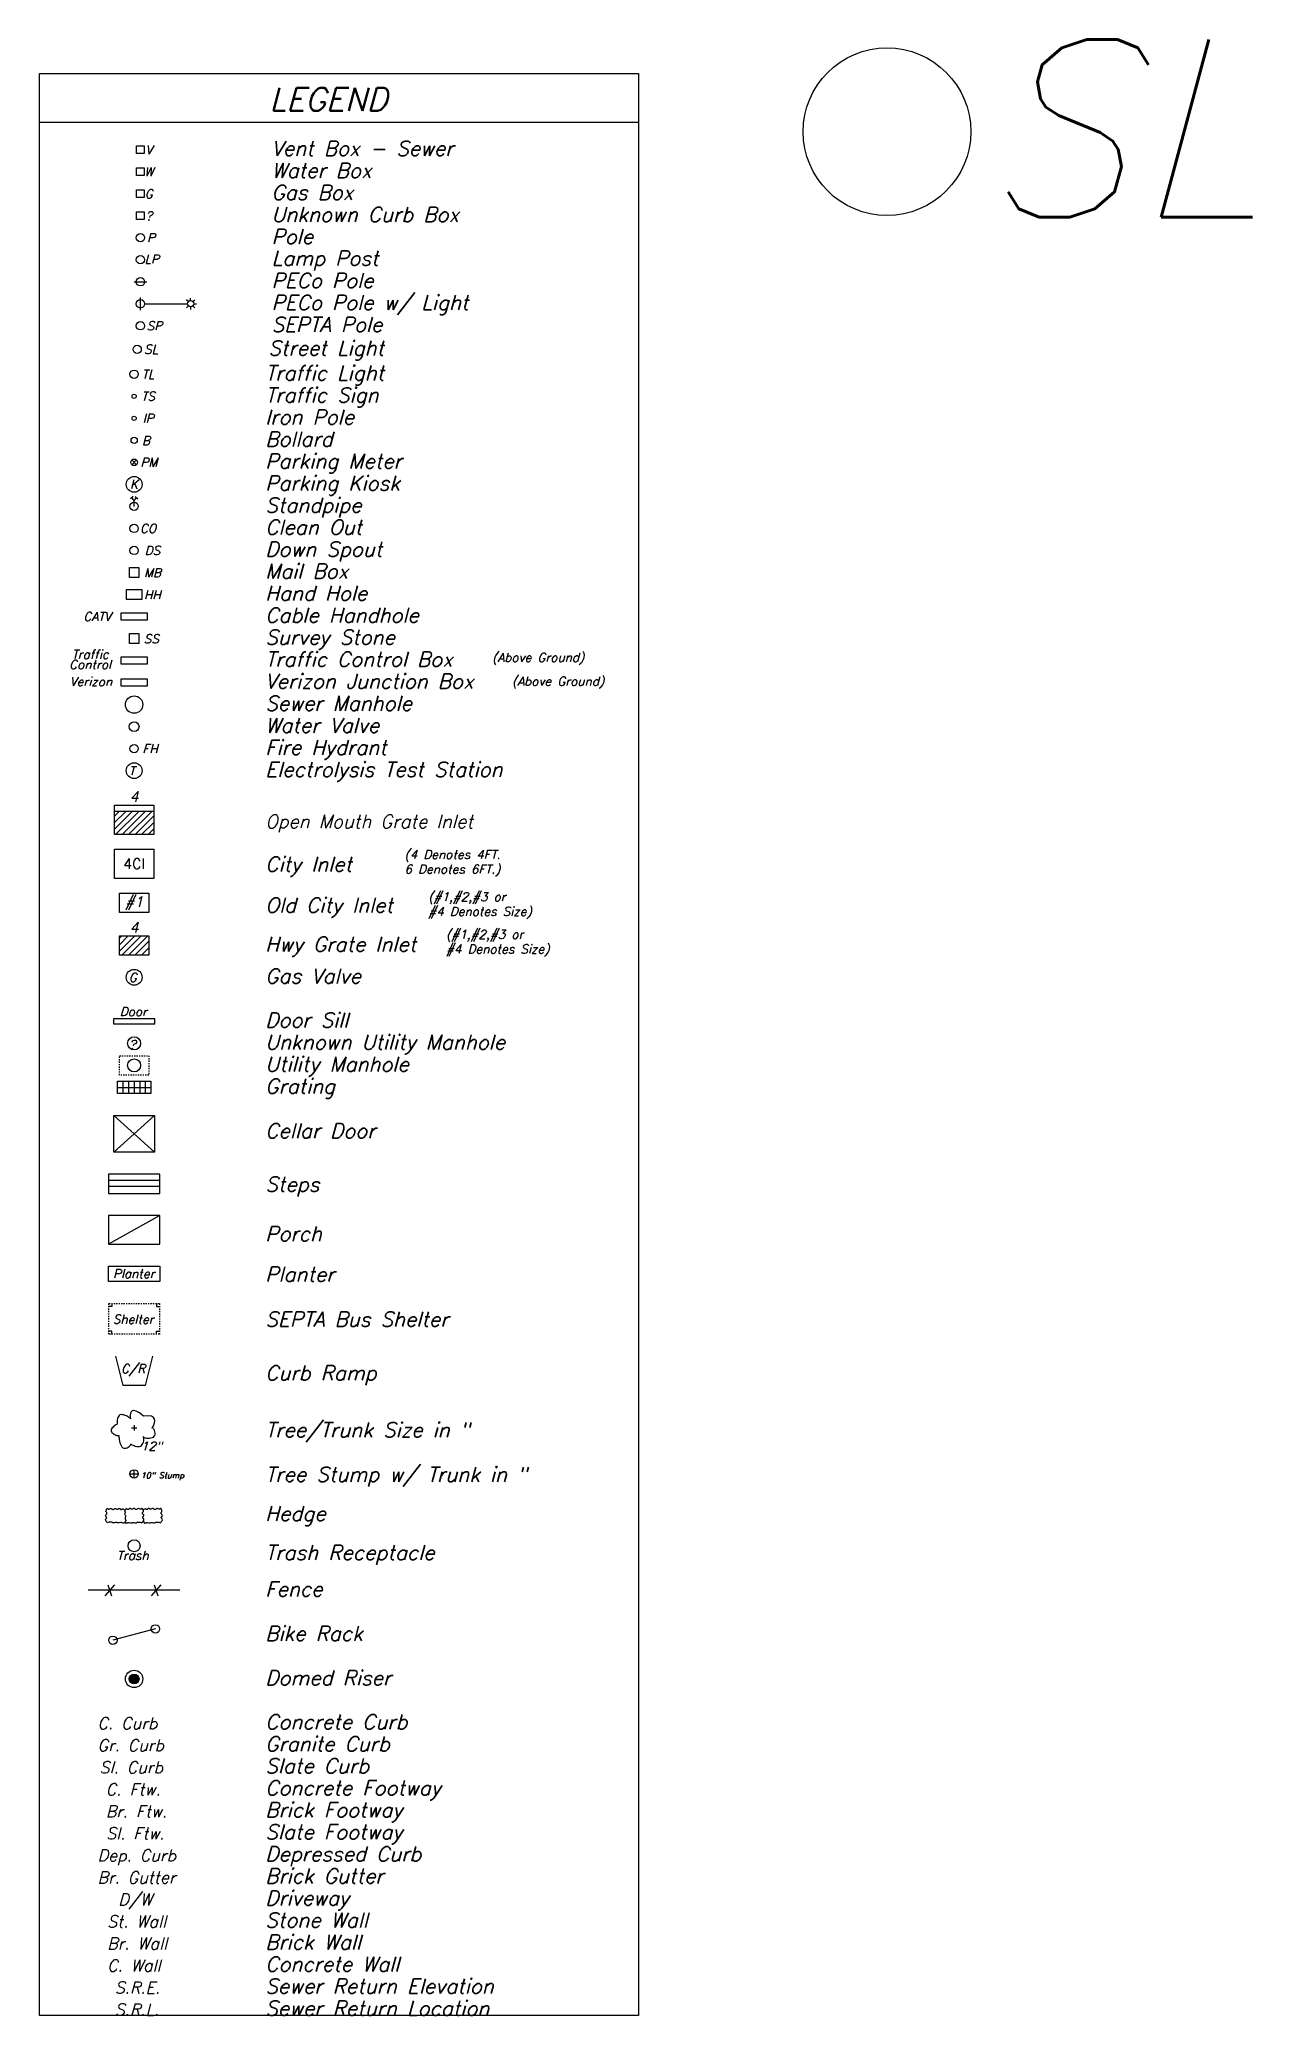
# Model space of a CAD drawing. Header units: feet. Extents: x 2209 to 2699904, y 6315 to 264949.
# Drawn here: x 4142 to 4241.1, y 7377.5 to 7539 of the extents above; entities that cross this region are included whole.
import ezdxf
from ezdxf.enums import TextEntityAlignment as Align

# ---------------------------------------------------------------- set-up
doc = ezdxf.new("R2010")
doc.units = ezdxf.units.FT
doc.header["$MEASUREMENT"] = 0
doc.linetypes.add('DASHED2', pattern=[0.375, 0.25, -0.125])
doc.layers.add('EX-INLET', color=7, linetype='Continuous')
doc.styles.add('Simplex Ob', font='simplex.shx', dxfattribs={"oblique": 15})

msp = doc.modelspace()

# ---------------------------------------------------------------- texts
at = {"style": 'Simplex Ob', "oblique": 15}
for s, height, p in [('SL', 14.5167, (4230.205, 7531.744)), ('V', 0.72, (4150.914, 7529.983)), ('W', 0.72, (4150.914, 7528.183)), ('G', 0.72, (4150.914, 7526.383)), ('?', 0.72, (4150.914, 7524.583)), ('P', 0.72, (4151.095, 7522.8)), ('LP', 0.72, (4151.154, 7521.05)), ('SP', 0.72, (4151.369, 7515.6)), ('SL', 0.72, (4151.103, 7513.677)), ('TL', 0.72, (4150.855, 7511.64)), ('TS', 0.72, (4150.855, 7509.84)), ('IP', 0.72, (4150.855, 7508.04)), ('PM', 0.72, (4150.926, 7504.441)), ('K', 0.72, (4149.702, 7502.643)), ('CO', 0.72, (4150.855, 7499.04)), ('DS', 0.72, (4151.21, 7497.24)), ('MB', 0.72, (4151.201, 7495.418)), ('HH', 0.72, (4151.201, 7493.618)), ('CATV', 0.72, (4146.696, 7491.844)), ('Traffic', 0.72, (4146.121, 7488.747)), ('SS', 0.72, (4151.125, 7490.018)), ('Control', 0.72, (4146.121, 7487.918)), ('Verizon', 0.72, (4146.188, 7486.525)), ('FH', 0.72, (4151.013, 7481.04)), ('T', 0.72, (4149.516, 7479.232)), ('G', 0.72, (4149.609, 7462.344)), ('Door', 0.72, (4149.655, 7459.555)), ('?', 0.72, (4149.574, 7456.866)), ('Planter', 0.72, (4149.683, 7438.13)), ('Shelter', 0.72, (4149.642, 7434.401)), ('C/R', 0.72, (4149.636, 7430.365)), ('12"', 0.72, (4151.125, 7424.037)), ('10" Stump', 0.48, (4152.019, 7421.646)), ('Trash', 0.72, (4149.595, 7415.098)), ('X', 0.9, (4147.596, 7412.259)), ('X', 0.9, (4151.373, 7412.259))]:
    msp.add_text(s, height=height, dxfattribs=at).set_placement(p, align=Align.MIDDLE_CENTER)
msp.add_text('LEGEND', height=1.89, dxfattribs=at).set_placement((4165.588, 7533.172), align=Align.CENTER)
for s, height, p in [('Vent Box - Sewer', 1.2, (4160.946, 7529.506)), ('Water Box', 1.2, (4160.946, 7527.706)), ('Gas Box', 1.2, (4160.946, 7525.906)), ('Unknown Curb Box', 1.2, (4160.946, 7524.106)), ('Pole', 1.2, (4160.946, 7522.306)), ('Lamp Post', 1.2, (4160.946, 7520.524)), ('PECo Pole', 1.2, (4160.946, 7518.706)), ('PECo Pole w/ Light', 1.2, (4160.946, 7516.906)), ('SEPTA Pole', 1.2, (4160.946, 7515.106)), ('Street Light', 1.2, (4160.68, 7513.183)), ('Traffic Light', 1.2, (4160.432, 7511.146)), ('Traffic Sign', 1.2, (4160.432, 7509.346)), ('Iron Pole', 1.2, (4160.432, 7507.546)), ('Bollard', 1.2, (4160.432, 7505.746)), ('B', 0.72, (4150.358, 7505.857)), ('Parking Meter', 1.2, (4160.432, 7503.946)), ('Parking Kiosk', 1.2, (4160.432, 7502.146)), ('Standpipe', 1.2, (4160.432, 7500.346)), ('Clean Out', 1.2, (4160.432, 7498.546)), ('Down Spout', 1.2, (4160.432, 7496.746)), ('Mail Box', 1.2, (4160.432, 7494.946)), ('Hand Hole', 1.2, (4160.432, 7493.146)), ('Cable Handhole', 1.2, (4160.432, 7491.346)), ('Survey Stone', 1.2, (4160.432, 7489.546)), ('Traffic Control Box', 1.2, (4160.432, 7487.746)), ('Verizon Junction Box', 1.2, (4160.432, 7485.946)), ('Sewer Manhole', 1.2, (4160.432, 7484.146)), ('Water Valve', 1.2, (4160.432, 7482.346)), ('Fire Hydrant', 1.2, (4160.432, 7480.546)), ('Electrolysis Test Station', 1.2, (4160.432, 7478.746)), ('Open Mouth Grate Inlet', 1.08, (4160.432, 7474.552)), ('City Inlet', 1.2, (4160.432, 7471.002)), ('Old City Inlet', 1.2, (4160.432, 7467.653)), ('Hwy Grate Inlet', 1.2, (4160.432, 7464.46)), ('Gas Valve', 1.2, (4160.432, 7461.858)), ('Door Sill', 1.2, (4160.432, 7458.258)), ('Unknown Utility Manhole', 1.2, (4160.432, 7456.458)), ('Utility Manhole', 1.2, (4160.432, 7454.658)), ('Grating', 1.2, (4160.432, 7452.858)), ('Cellar Door', 1.2, (4160.432, 7449.211)), ('Steps', 1.2, (4160.432, 7444.835)), ('Porch', 1.2, (4160.432, 7440.794)), ('Planter', 1.2, (4160.432, 7437.479)), ('SEPTA Bus Shelter', 1.2, (4160.432, 7433.801)), ('Curb Ramp', 1.2, (4160.432, 7429.413)), ('Tree/Trunk Size in "', 1.2, (4160.432, 7424.76)), ('Tree Stump w/ Trunk in "', 1.2, (4160.432, 7421.127)), ('Hedge', 1.2, (4160.432, 7417.922)), ('Trash Receptacle', 1.2, (4160.432, 7414.736)), ('Fence', 1.2, (4160.432, 7411.752)), ('Bike Rack', 1.2, (4160.432, 7408.126)), ('Domed Riser', 1.2, (4160.432, 7404.5)), ('C. Curb', 0.96, (4146.715, 7400.899)), ('Concrete Curb', 1.2, (4160.432, 7400.899)), ('Granite Curb', 1.2, (4160.432, 7399.099)), ('Gr. Curb', 0.96, (4146.715, 7399.099)), ('Slate Curb', 1.2, (4160.432, 7397.299)), ('Sl. Curb', 0.96, (4146.885, 7397.299)), ('C. Ftw.', 0.96, (4147.388, 7395.499)), ('Concrete Footway', 1.2, (4160.432, 7395.499)), ('Br. Ftw.', 0.96, (4147.388, 7393.699)), ('Brick Footway', 1.2, (4160.432, 7393.699)), ('Sl. Ftw.', 0.96, (4147.423, 7391.899)), ('Slate Footway', 1.2, (4160.432, 7391.899)), ('Dep. Curb', 0.96, (4146.715, 7390.099)), ('Depressed Curb', 1.2, (4160.432, 7390.099)), ('Br. Gutter', 0.96, (4146.715, 7388.299)), ('Brick Gutter', 1.2, (4160.432, 7388.299)), ('D/W', 0.96, (4148.413, 7386.499)), ('Driveway', 1.2, (4160.432, 7386.499)), ('St. Wall', 0.96, (4147.508, 7384.699)), ('Stone Wall', 1.2, (4160.432, 7384.699)), ('Brick Wall', 1.2, (4160.432, 7382.899)), ('Br. Wall', 0.96, (4147.508, 7382.899)), ('C. Wall', 0.96, (4147.508, 7381.099)), ('Concrete Wall', 1.2, (4160.432, 7381.099)), ('S.R.E.', 0.96, (4148.13, 7379.299)), ('Sewer Return Elevation', 1.2, (4160.432, 7379.299)), ('S.R.L.', 0.96, (4148.13, 7377.499)), ('Sewer Return Location', 1.2, (4160.432, 7377.499))]:
    msp.add_text(s, height=height, dxfattribs=at).set_placement(p)
at = {"char_height": 0.72, "attachment_point": 1, "style": 'Simplex Ob'}
for s, insert, width in [('(Above Ground)', (4178.965, 7488.858), 8.65969), ('(Above Ground)', (4180.589, 7486.912), 8.65969), ('(4 Denotes 4FT.\\P6 Denotes 6FT.)', (4171.802, 7472.752), 11.22935), ('(#1,#2,#3 or\\P#4 Denotes Size)', (4173.748, 7469.296), 11.22935), ('(#1,#2,#3 or\\P#4 Denotes Size)', (4175.195, 7466.224), 11.22935)]:
    msp.add_mtext(s, dxfattribs=dict(at, insert=insert, width=width))
at = {"layer": 'EX-INLET', "char_height": 0.84, "attachment_point": 5, "style": 'Simplex Ob'}
for s, insert, width in [('4', (4149.714, 7477.125), 0.6), ('{\\Q0;4CI}', (4149.714, 7471.631), 1.64), ('#1', (4149.714, 7468.406), 0.6), ('4', (4149.714, 7466.44), 0.6)]:
    msp.add_mtext(s, dxfattribs=dict(at, insert=insert, width=width))

# ---------------------------------------------------------------- hatches: boundary and pattern name
h = msp.add_hatch(color=256)
h.dxf.hatch_style = 1
edge = h.paths.add_edge_path()
edge.add_arc((4149.714, 7405.007), 0.4, 0, 360)
at = {"layer": 'EX-INLET'}
h = msp.add_hatch(dxfattribs=at)
h.set_pattern_fill('ANSI31', color=256, scale=3)
h.set_pattern_definition([(45, (4579.76955, 7217.22577), (-0.26516504, 0.26516504), [])])
h.paths.add_polyline_path([(4151.314, 7475.912), (4148.114, 7475.912), (4148.114, 7474.025), (4151.314, 7474.025)])
h = msp.add_hatch(dxfattribs=at)
h.set_pattern_fill('ANSI31', color=256, scale=3)
h.set_pattern_definition([(45, (4574.47815, 7205.2664), (-0.26516504, 0.26516504), [])])
h.paths.add_polyline_path([(4150.914, 7465.74), (4148.514, 7465.74), (4148.514, 7464.156), (4150.914, 7464.156)])

# ---------------------------------------------------------------- linework, layer by layer
for points in [[(4141.984, 7536.23), (4190.921, 7536.23), (4190.921, 7377.509), (4141.984, 7377.509)], [(4149.915, 7530.323), (4150.541, 7530.323), (4150.541, 7529.684), (4149.915, 7529.684)], [(4149.915, 7528.523), (4150.541, 7528.523), (4150.541, 7527.884), (4149.915, 7527.884)], [(4149.915, 7526.723), (4150.541, 7526.723), (4150.541, 7526.084), (4149.915, 7526.084)], [(4149.915, 7524.923), (4150.541, 7524.923), (4150.541, 7524.284), (4149.915, 7524.284)], [(4149.323, 7495.843), (4150.105, 7495.843), (4150.105, 7495.044), (4149.323, 7495.044)], [(4149.083, 7494.043), (4150.345, 7494.043), (4150.345, 7493.244), (4149.083, 7493.244)], [(4148.647, 7492.14), (4150.78, 7492.14), (4150.78, 7491.548), (4148.647, 7491.548)], [(4149.323, 7490.443), (4150.105, 7490.443), (4150.105, 7489.644), (4149.323, 7489.644)], [(4148.647, 7488.54), (4150.78, 7488.54), (4150.78, 7487.948), (4148.647, 7487.948)], [(4148.647, 7486.74), (4150.78, 7486.74), (4150.78, 7486.148), (4148.647, 7486.148)], [(4148.035, 7458.558), (4151.393, 7458.558), (4151.393, 7458.953), (4148.035, 7458.953)], [(4148.346, 7453.86), (4151.081, 7453.86), (4151.081, 7452.851), (4148.346, 7452.851)], [(4148.053, 7451.051), (4151.374, 7451.051), (4151.374, 7448.057), (4148.053, 7448.057)], [(4147.614, 7444.695), (4151.814, 7444.695), (4151.814, 7446.257), (4147.614, 7446.257)], [(4151.814, 7442.895), (4147.614, 7442.895), (4147.614, 7440.552), (4151.814, 7440.552)], [(4147.614, 7438.752), (4151.814, 7438.752), (4151.814, 7437.479), (4147.614, 7437.479)], [(4150.423, 7418.885), (4150.399, 7418.899), (4150.374, 7418.917), (4150.339, 7418.927), (4150.314, 7418.934), (4150.286, 7418.913), (4150.265, 7418.888), (4150.237, 7418.871), (4150.198, 7418.874), (4150.16, 7418.913), (4150.11, 7418.941), (4150.058, 7418.938), (4150.026, 7418.917), (4149.998, 7418.899), (4149.959, 7418.874), (4149.899, 7418.86), (4149.847, 7418.86), (4149.815, 7418.871), (4149.78, 7418.91), (4149.738, 7418.938), (4149.696, 7418.938), (4149.66, 7418.924), (4149.632, 7418.913), (4149.583, 7418.885), (4149.527, 7418.878), (4149.481, 7418.878), (4149.456, 7418.896), (4149.425, 7418.924), (4149.386, 7418.945), (4149.33, 7418.931), (4149.295, 7418.913), (4149.281, 7418.888), (4149.26, 7418.867), (4149.21, 7418.85), (4149.182, 7418.853), (4149.151, 7418.871), (4149.112, 7418.896), (4149.08, 7418.899), (4149.045, 7418.881), (4149.021, 7418.871), (4148.978, 7418.839), (4148.947, 7418.797), (4148.947, 7418.762), (4148.954, 7418.716), (4148.961, 7418.692), (4148.975, 7418.664), (4148.975, 7418.628), (4148.975, 7418.597), (4148.964, 7418.551), (4148.95, 7418.527), (4148.933, 7418.474), (4148.943, 7418.446), (4148.975, 7418.4), (4148.999, 7418.365), (4149.01, 7418.326), (4149.01, 7418.277), (4148.999, 7418.221), (4148.978, 7418.161), (4148.968, 7418.112), (4148.975, 7418.07), (4149.006, 7418.038), (4149.021, 7418.017), (4149.024, 7417.978), (4149.024, 7417.926), (4149.013, 7417.901), (4148.992, 7417.862), (4148.989, 7417.834), (4149.013, 7417.761), (4149.035, 7417.75), (4149.059, 7417.746), (4149.115, 7417.754), (4149.144, 7417.761), (4149.172, 7417.775), (4149.2, 7417.789), (4149.242, 7417.792), (4149.295, 7417.785), (4149.404, 7417.771), (4149.442, 7417.761), (4149.485, 7417.761), (4149.541, 7417.768), (4149.573, 7417.789), (4149.636, 7417.789), (4149.685, 7417.782), (4149.783, 7417.764), (4149.819, 7417.761), (4149.871, 7417.757), (4149.903, 7417.764), (4149.928, 7417.782), (4149.963, 7417.81), (4150.012, 7417.827), (4150.205, 7417.827), (4150.29, 7417.785), (4150.339, 7417.778), (4150.385, 7417.813), (4150.413, 7417.845), (4150.43, 7417.884), (4150.448, 7417.908), (4150.49, 7417.943), (4150.508, 7418.021), (4150.494, 7418.084), (4150.458, 7418.112), (4150.423, 7418.151), (4150.409, 7418.179), (4150.413, 7418.21), (4150.437, 7418.238), (4150.487, 7418.309), (4150.497, 7418.365), (4150.494, 7418.421), (4150.466, 7418.442), (4150.437, 7418.46), (4150.406, 7418.491), (4150.395, 7418.52), (4150.399, 7418.604), (4150.427, 7418.632), (4150.455, 7418.667), (4150.469, 7418.692), (4150.469, 7418.723), (4150.466, 7418.762), (4150.437, 7418.829)]]:
    msp.add_lwpolyline(points, close=True)
for points in [[(4141.984, 7532.256), (4190.921, 7532.256)], [(4149.718, 7519.204), (4150.738, 7519.204)], [(4150.228, 7516.894), (4150.228, 7517.913)], [(4150.568, 7517.404), (4154.077, 7517.404)], [(4154.152, 7517.584), (4154.003, 7517.733)], [(4154.152, 7517.224), (4154.003, 7517.075)], [(4154.332, 7517.659), (4154.332, 7517.869)], [(4154.332, 7517.149), (4154.332, 7516.938)], [(4154.512, 7517.584), (4154.661, 7517.733)], [(4154.512, 7517.224), (4154.661, 7517.075)], [(4154.587, 7517.404), (4154.798, 7517.404)], [(4149.522, 7504.252), (4149.906, 7504.636)], [(4149.522, 7504.636), (4149.906, 7504.252)], [(4149.636, 7501.64), (4149.406, 7501.447)], [(4149.714, 7501.314), (4149.521, 7501.544)], [(4149.714, 7501.314), (4149.907, 7501.544)], [(4149.714, 7500.844), (4149.714, 7501.314)], [(4149.792, 7501.64), (4150.021, 7501.447)], [(4148.802, 7453.86), (4148.802, 7452.851)], [(4149.258, 7453.86), (4149.258, 7452.851)], [(4149.714, 7453.86), (4149.714, 7452.851)], [(4150.17, 7453.86), (4150.17, 7452.851)], [(4150.625, 7453.86), (4150.625, 7452.851)], [(4148.346, 7453.356), (4151.081, 7453.356)], [(4151.374, 7451.051), (4148.053, 7448.057)], [(4148.053, 7451.051), (4151.374, 7448.057)], [(4147.614, 7445.769), (4151.814, 7445.769)], [(4147.614, 7445.281), (4151.814, 7445.281)], [(4151.814, 7442.895), (4147.614, 7440.552)], [(4147.891, 7435.679), (4147.891, 7435.439), (4147.651, 7435.439)], [(4151.537, 7435.679), (4151.537, 7435.439), (4151.777, 7435.439)], [(4147.891, 7433.185), (4147.891, 7433.425), (4147.651, 7433.425)], [(4151.537, 7433.185), (4151.537, 7433.425), (4151.777, 7433.425)], [(4151.214, 7431.385), (4150.614, 7428.985), (4148.814, 7428.985), (4148.214, 7431.385)], [(4150.488, 7426.48), (4150.143, 7426.752), (4149.878, 7426.901), (4149.684, 7426.951), (4149.549, 7426.923), (4149.463, 7426.839), (4149.416, 7426.721), (4149.397, 7426.59), (4149.396, 7426.469), (4149.403, 7426.375), (4149.413, 7426.31), (4149.423, 7426.27), (4149.429, 7426.253), (4149.428, 7426.254), (4149.414, 7426.273), (4149.385, 7426.305), (4149.337, 7426.347), (4149.267, 7426.397), (4149.18, 7426.45), (4149.079, 7426.501), (4148.97, 7426.547), (4148.859, 7426.583), (4148.75, 7426.604), (4148.647, 7426.606), (4148.557, 7426.584), (4148.483, 7426.536), (4148.425, 7426.466), (4148.381, 7426.381), (4148.349, 7426.287), (4148.328, 7426.191), (4148.317, 7426.097), (4148.314, 7426.014), (4148.317, 7425.947), (4148.324, 7425.9), (4148.333, 7425.872), (4148.342, 7425.856), (4148.346, 7425.848), (4148.344, 7425.844), (4148.331, 7425.839), (4148.307, 7425.829), (4148.266, 7425.807), (4148.209, 7425.772), (4148.14, 7425.723), (4148.065, 7425.664), (4147.991, 7425.596), (4147.924, 7425.523), (4147.87, 7425.446), (4147.837, 7425.367), (4147.83, 7425.29), (4147.853, 7425.216), (4147.903, 7425.146), (4147.972, 7425.082), (4148.054, 7425.025), (4148.142, 7424.977), (4148.229, 7424.937), (4148.31, 7424.909), (4148.376, 7424.892), (4148.424, 7424.886), (4148.454, 7424.889), (4148.471, 7424.894), (4148.478, 7424.896), (4148.478, 7424.89), (4148.476, 7424.87), (4148.473, 7424.832), (4148.474, 7424.77), (4148.482, 7424.68), (4148.497, 7424.57), (4148.521, 7424.445), (4148.554, 7424.316), (4148.595, 7424.189), (4148.647, 7424.073), (4148.709, 7423.975), (4148.781, 7423.903), (4148.864, 7423.864), (4148.954, 7423.854), (4149.048, 7423.868), (4149.139, 7423.899), (4149.225, 7423.944), (4149.301, 7423.996), (4149.363, 7424.05), (4149.407, 7424.101), (4149.429, 7424.144), (4149.435, 7424.178), (4149.431, 7424.202), (4149.422, 7424.218), (4149.415, 7424.224), (4149.417, 7424.22), (4149.432, 7424.207), (4149.467, 7424.183), (4149.526, 7424.15), (4149.607, 7424.111), (4149.703, 7424.072), (4149.81, 7424.037), (4149.921, 7424.011), (4150.033, 7423.999), (4150.139, 7424.005), (4150.235, 7424.035), (4150.316, 7424.091), (4150.381, 7424.169), (4150.433, 7424.262), (4150.471, 7424.364), (4150.497, 7424.468), (4150.511, 7424.567), (4150.515, 7424.655), (4150.509, 7424.726), (4150.495, 7424.774), (4150.477, 7424.801), (4150.46, 7424.812), (4150.447, 7424.808), (4150.445, 7424.795), (4150.457, 7424.774), (4150.487, 7424.751), (4150.542, 7424.727), (4150.623, 7424.707), (4150.724, 7424.693), (4150.84, 7424.687), (4150.961, 7424.69), (4151.082, 7424.704), (4151.194, 7424.732), (4151.291, 7424.775), (4151.364, 7424.836), (4151.409, 7424.915), (4151.429, 7425.006), (4151.427, 7425.105), (4151.409, 7425.206), (4151.379, 7425.301), (4151.341, 7425.386), (4151.3, 7425.455), (4151.261, 7425.5), (4151.227, 7425.52), (4151.2, 7425.52), (4151.183, 7425.511), (4151.175, 7425.501), (4151.178, 7425.5), (4151.193, 7425.518), (4151.221, 7425.563), (4151.264, 7425.646), (4151.319, 7425.771), (4151.37, 7425.925), (4151.398, 7426.091), (4151.382, 7426.251), (4151.302, 7426.387), (4151.14, 7426.483), (4150.876, 7426.52), (4150.488, 7426.48)], [(4149.5, 7425.526), (4149.928, 7425.526)], [(4149.714, 7425.74), (4149.714, 7425.312)], [(4149.374, 7421.768), (4150.053, 7421.768)], [(4149.714, 7421.428), (4149.714, 7422.107)], [(4148.872, 7417.773), (4148.868, 7417.761), (4148.847, 7417.75), (4148.822, 7417.746), (4148.766, 7417.754), (4148.738, 7417.761), (4148.71, 7417.775), (4148.682, 7417.789), (4148.639, 7417.792), (4148.587, 7417.785), (4148.478, 7417.771), (4148.439, 7417.761), (4148.397, 7417.761), (4148.341, 7417.768), (4148.309, 7417.789), (4148.246, 7417.789), (4148.196, 7417.782), (4148.098, 7417.764), (4148.063, 7417.761), (4148.01, 7417.757), (4147.979, 7417.764), (4147.954, 7417.782), (4147.919, 7417.81), (4147.87, 7417.827), (4147.676, 7417.827), (4147.592, 7417.785), (4147.543, 7417.778), (4147.497, 7417.813), (4147.469, 7417.845), (4147.451, 7417.884), (4147.434, 7417.908), (4147.391, 7417.943), (4147.374, 7418.021), (4147.388, 7418.084), (4147.423, 7418.112), (4147.458, 7418.151), (4147.472, 7418.179), (4147.469, 7418.21), (4147.444, 7418.238), (4147.395, 7418.309), (4147.384, 7418.365), (4147.388, 7418.421), (4147.416, 7418.442), (4147.444, 7418.46), (4147.476, 7418.491), (4147.486, 7418.52), (4147.483, 7418.604), (4147.455, 7418.632), (4147.427, 7418.667), (4147.412, 7418.692), (4147.412, 7418.723), (4147.416, 7418.762), (4147.444, 7418.829), (4147.458, 7418.885), (4147.483, 7418.899), (4147.507, 7418.917), (4147.543, 7418.927), (4147.567, 7418.934), (4147.595, 7418.913), (4147.616, 7418.888), (4147.645, 7418.871), (4147.683, 7418.874), (4147.722, 7418.913), (4147.771, 7418.941), (4147.824, 7418.938), (4147.855, 7418.917), (4147.884, 7418.899), (4147.922, 7418.874), (4147.982, 7418.86), (4148.035, 7418.86), (4148.066, 7418.871), (4148.102, 7418.91), (4148.144, 7418.938), (4148.186, 7418.938), (4148.221, 7418.924), (4148.249, 7418.913), (4148.298, 7418.885), (4148.355, 7418.878), (4148.4, 7418.878), (4148.425, 7418.896), (4148.457, 7418.924), (4148.495, 7418.945), (4148.552, 7418.931), (4148.587, 7418.913), (4148.601, 7418.888), (4148.622, 7418.867), (4148.671, 7418.85), (4148.699, 7418.853), (4148.731, 7418.871), (4148.77, 7418.896), (4148.801, 7418.899), (4148.836, 7418.881), (4148.861, 7418.871), (4148.903, 7418.839), (4148.929, 7418.804)], [(4151.945, 7418.885), (4151.92, 7418.899), (4151.896, 7418.917), (4151.86, 7418.927), (4151.836, 7418.934), (4151.808, 7418.913), (4151.787, 7418.888), (4151.758, 7418.871), (4151.72, 7418.874), (4151.681, 7418.913), (4151.632, 7418.941), (4151.579, 7418.938), (4151.547, 7418.917), (4151.519, 7418.899), (4151.481, 7418.874), (4151.421, 7418.86), (4151.368, 7418.86), (4151.337, 7418.871), (4151.301, 7418.91), (4151.259, 7418.938), (4151.217, 7418.938), (4151.182, 7418.924), (4151.154, 7418.913), (4151.104, 7418.885), (4151.048, 7418.878), (4151.003, 7418.878), (4150.978, 7418.896), (4150.946, 7418.924), (4150.908, 7418.945), (4150.851, 7418.931), (4150.816, 7418.913), (4150.802, 7418.888), (4150.781, 7418.867), (4150.732, 7418.85), (4150.704, 7418.853), (4150.672, 7418.871), (4150.633, 7418.896), (4150.602, 7418.899), (4150.567, 7418.881), (4150.438, 7418.827)], [(4150.464, 7417.922), (4150.51, 7417.834), (4150.535, 7417.761), (4150.556, 7417.75), (4150.581, 7417.746), (4150.637, 7417.754), (4150.665, 7417.761), (4150.693, 7417.775), (4150.721, 7417.789), (4150.763, 7417.792), (4150.816, 7417.785), (4150.925, 7417.771), (4150.964, 7417.761), (4151.006, 7417.761), (4151.062, 7417.768), (4151.094, 7417.789), (4151.157, 7417.789), (4151.206, 7417.782), (4151.305, 7417.764), (4151.34, 7417.761), (4151.393, 7417.757), (4151.424, 7417.764), (4151.449, 7417.782), (4151.484, 7417.81), (4151.533, 7417.827), (4151.727, 7417.827), (4151.811, 7417.785), (4151.86, 7417.778), (4151.906, 7417.813), (4151.934, 7417.845), (4151.952, 7417.884), (4151.969, 7417.908), (4152.012, 7417.943), (4152.029, 7418.021), (4152.015, 7418.084), (4151.98, 7418.112), (4151.945, 7418.151), (4151.931, 7418.179), (4151.934, 7418.21), (4151.959, 7418.238), (4152.008, 7418.309), (4152.019, 7418.365), (4152.015, 7418.421), (4151.987, 7418.442), (4151.959, 7418.46), (4151.927, 7418.491), (4151.917, 7418.52), (4151.92, 7418.604), (4151.948, 7418.632), (4151.976, 7418.667), (4151.99, 7418.692), (4151.99, 7418.723), (4151.987, 7418.762), (4151.959, 7418.829), (4151.945, 7418.885)], [(4148.872, 7417.773), (4148.918, 7417.784), (4148.959, 7417.788), (4149.013, 7417.761)], [(4153.46, 7412.259), (4145.968, 7412.259)], [(4151.452, 7409.099), (4147.975, 7408.167)]]:
    msp.add_lwpolyline(points)
at = {"linetype": 'DASHED2', "ltscale": 0.2}
for points in [[(4148.514, 7455.948), (4150.914, 7455.948), (4150.914, 7454.364), (4148.514, 7454.364)], [(4147.651, 7435.679), (4151.777, 7435.679), (4151.777, 7433.185), (4147.651, 7433.185)]]:
    msp.add_lwpolyline(points, close=True, dxfattribs=at)
for centre, radius in [((4211.228, 7531.47), 6.849), ((4150.228, 7522.804), 0.34), ((4150.228, 7521.004), 0.34), ((4150.228, 7519.204), 0.34), ((4150.228, 7517.404), 0.34), ((4154.332, 7517.404), 0.255), ((4150.228, 7515.604), 0.34), ((4149.962, 7513.68), 0.34), ((4149.714, 7511.644), 0.34), ((4149.714, 7509.844), 0.17), ((4149.714, 7508.044), 0.17), ((4149.714, 7506.244), 0.255), ((4149.714, 7504.444), 0.272), ((4149.714, 7502.644), 0.648), ((4149.714, 7500.844), 0.34), ((4149.714, 7499.044), 0.34), ((4149.714, 7497.244), 0.34), ((4149.714, 7484.644), 0.711), ((4149.714, 7482.844), 0.4), ((4149.714, 7481.044), 0.34), ((4149.714, 7479.244), 0.648), ((4149.714, 7462.356), 0.648), ((4149.714, 7456.956), 0.533), ((4149.714, 7455.156), 0.533), ((4149.714, 7421.768), 0.34), ((4149.714, 7415.886), 0.488), ((4147.975, 7408.167), 0.34), ((4151.452, 7409.099), 0.34), ((4149.714, 7405.007), 0.711), ((4149.714, 7405.007), 0.4)]:
    msp.add_circle(centre, radius)
at = {"layer": 'EX-INLET'}
for points in [[(4148.114, 7476.425), (4151.314, 7476.425), (4151.314, 7474.025), (4148.114, 7474.025)], [(4148.114, 7476.425), (4151.314, 7476.425), (4151.314, 7475.912), (4148.114, 7475.912)], [(4148.115, 7472.825), (4151.313, 7472.825), (4151.313, 7470.437), (4148.115, 7470.437)], [(4148.514, 7469.237), (4150.914, 7469.237), (4150.914, 7467.653), (4148.514, 7467.653)], [(4148.514, 7465.74), (4150.914, 7465.74), (4150.914, 7464.156), (4148.514, 7464.156)]]:
    msp.add_lwpolyline(points, close=True, dxfattribs=at)

msp.set_redraw_order([(e.dxf.handle, doc.entitydb.next_handle()) for e in msp.query("TEXT MTEXT ATTDEF DIMENSION ARC_DIMENSION")])  # texts and dimensions are drawn at this point

doc.saveas('drawing.dxf')
